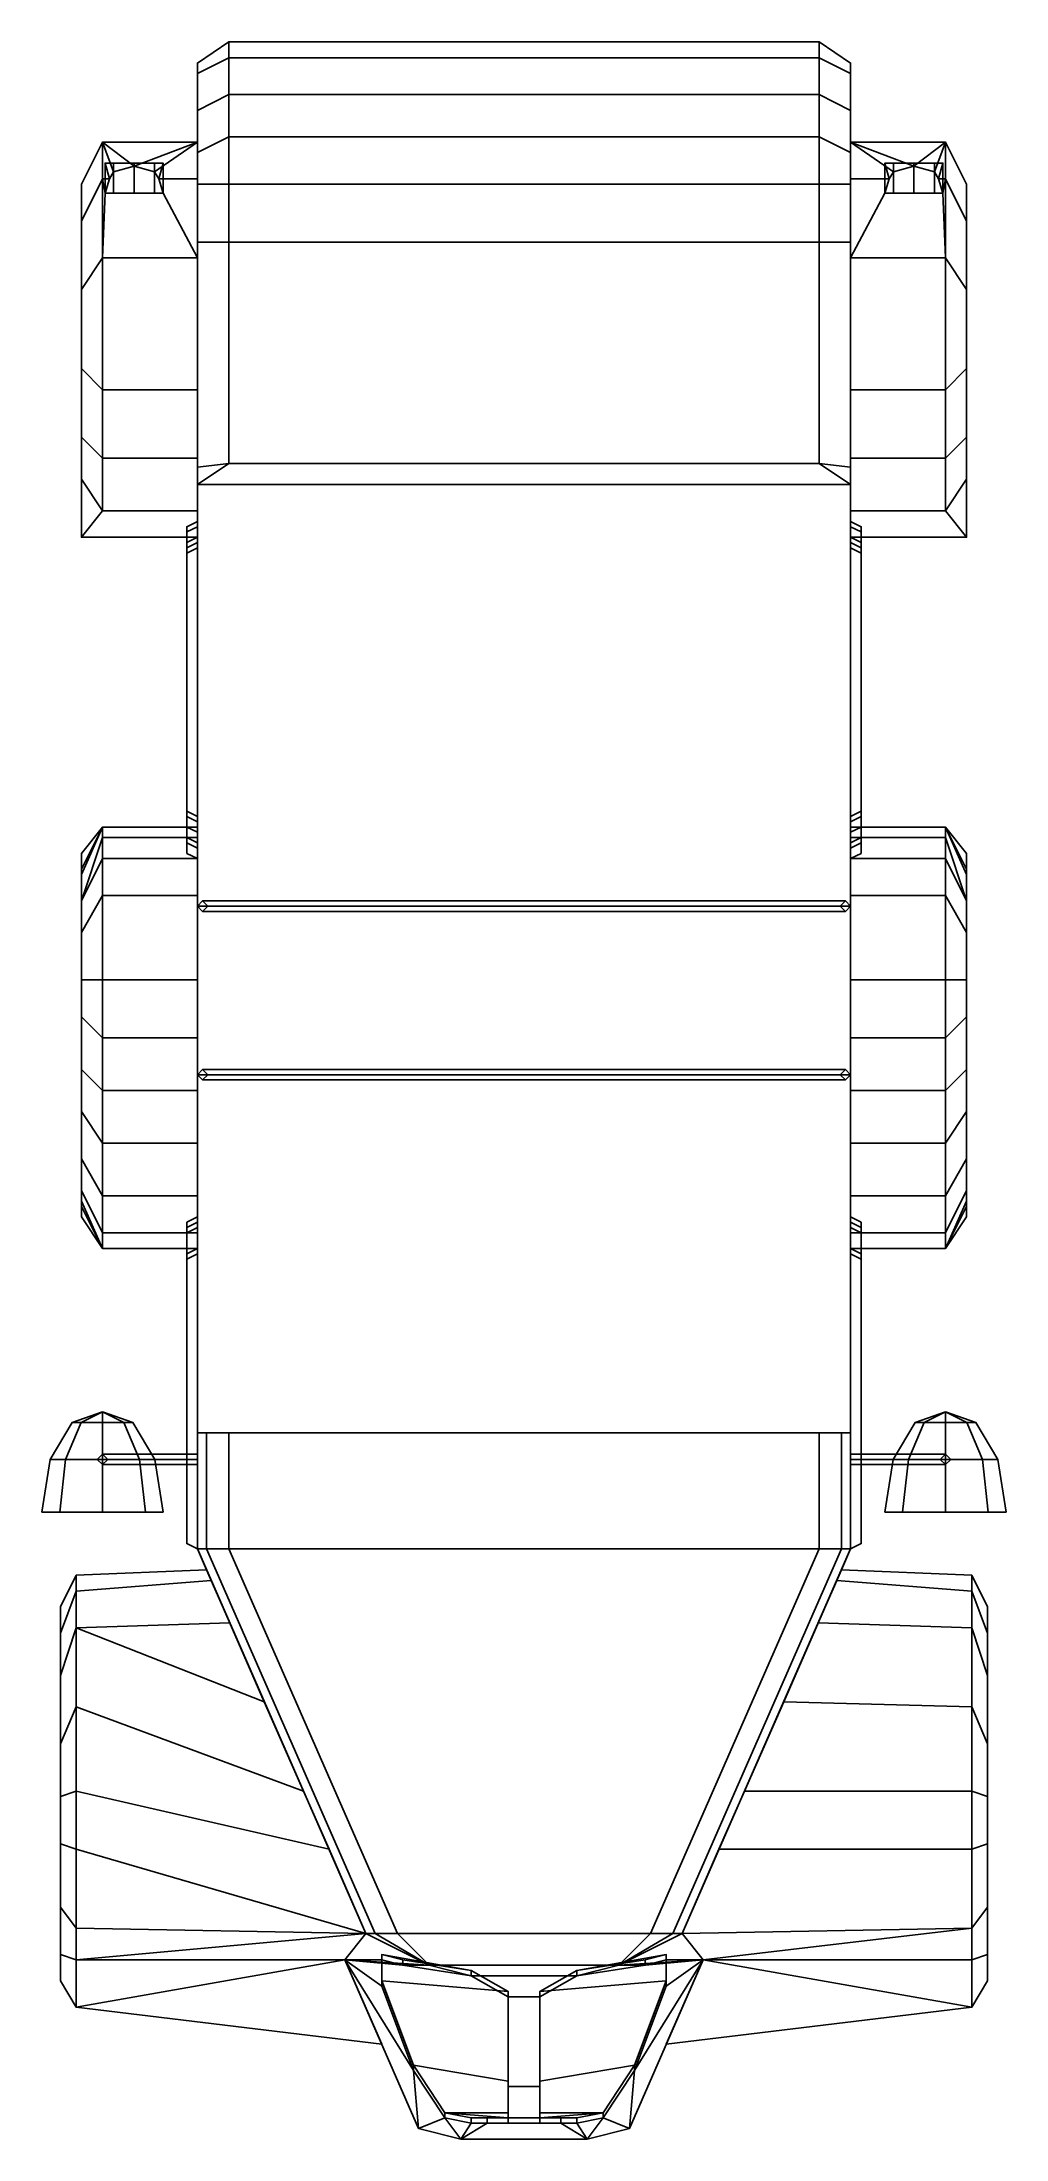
# Model space of a CAD drawing. Extents: x -0.92 to 0.92, y -2.02 to 1.96.
import ezdxf

# ---------------------------------------------------------------- set-up
doc = ezdxf.new("R2010")
doc.units = 0
doc.layers.add('HULL', color=3, linetype='CONTINUOUS')

msp = doc.modelspace()

# ---------------------------------------------------------------- linework, layer by layer
at = {"layer": 'HULL'}
for points in [[(-0.62, 1.92, 0.55), (-0.62, 1.9, 0.68), (-0.56, 1.93, 0.71), (-0.56, 1.96, 0.55)], [(-0.56, 1.96, 0.55), (-0.56, 1.93, 0.71), (0.56, 1.93, 0.71), (0.56, 1.96, 0.55)], [(0.56, 1.96, 0.55), (0.56, 1.93, 0.71), (0.62, 1.9, 0.68), (0.62, 1.92, 0.55)], [(-0.62, 1.9, 0.68), (-0.62, 1.83, 0.84), (-0.56, 1.86, 0.87), (-0.56, 1.93, 0.71)], [(-0.62, 1.77, 0.55), (-0.62, 1.7, 0.65), (-0.62, 1.9, 0.68), (-0.62, 1.92, 0.55)], [(-0.56, 1.93, 0.71), (-0.56, 1.86, 0.87), (0.56, 1.86, 0.87), (0.56, 1.93, 0.71)], [(0.56, 1.93, 0.71), (0.56, 1.86, 0.87), (0.62, 1.83, 0.84), (0.62, 1.9, 0.68)], [(0.62, 1.92, 0.55), (0.62, 1.9, 0.68), (0.62, 1.7, 0.65), (0.62, 1.77, 0.55)], [(-0.62, 1.7, 0.65), (-0.62, 1.7, 0.65), (-0.62, 1.83, 0.84), (-0.62, 1.9, 0.68)], [(0.62, 1.9, 0.68), (0.62, 1.83, 0.84), (0.62, 1.7, 0.65)], [(-0.62, 1.83, 0.84), (-0.62, 1.75, 0.94), (-0.56, 1.78, 0.97), (-0.56, 1.86, 0.87)], [(-0.56, 1.86, 0.87), (-0.56, 1.78, 0.97), (0.56, 1.78, 0.97), (0.56, 1.86, 0.87)], [(0.56, 1.86, 0.87), (0.56, 1.78, 0.97), (0.62, 1.75, 0.94), (0.62, 1.83, 0.84)], [(-0.62, 1.7, 0.65), (-0.62, 1.55, 0.76), (-0.62, 1.75, 0.94), (-0.62, 1.83, 0.84)], [(0.62, 1.83, 0.84), (0.62, 1.75, 0.94), (0.62, 1.55, 0.76), (0.62, 1.7, 0.65)], [(-0.84, 1.69, 0.55), (-0.84, 1.62, 0.62), (-0.8, 1.7, 0.65), (-0.8, 1.77, 0.55)], [(-0.8, 1.77, 0.55), (-0.74, 1.7245, 0.615), (-0.74, 1.7245, 0.615), (-0.62, 1.77, 0.55)], [(-0.7867, 1.7, 0.65), (-0.7789, 1.7132, 0.6311), (-0.8, 1.77, 0.55), (-0.8, 1.7, 0.65)], [(-0.7789, 1.7132, 0.6311), (-0.74, 1.7245, 0.615), (-0.8, 1.77, 0.55)], [(-0.7011, 1.7132, 0.6311), (-0.6933, 1.7, 0.65), (-0.62, 1.7, 0.65), (-0.62, 1.77, 0.55)], [(-0.62, 1.75, 0.94), (-0.62, 1.69, 1), (-0.56, 1.69, 1.03), (-0.56, 1.78, 0.97)], [(-0.56, 1.78, 0.97), (-0.56, 1.69, 1.03), (0.56, 1.69, 1.03), (0.56, 1.78, 0.97)], [(0.56, 1.78, 0.97), (0.56, 1.69, 1.03), (0.62, 1.69, 1), (0.62, 1.75, 0.94)], [(0.62, 1.77, 0.55), (0.74, 1.7245, 0.615), (0.74, 1.7245, 0.615), (0.8, 1.77, 0.55)], [(0.7011, 1.7132, 0.6311), (0.74, 1.7245, 0.615), (0.62, 1.77, 0.55)], [(0.6933, 1.7, 0.65), (0.7011, 1.7132, 0.6311), (0.62, 1.77, 0.55), (0.62, 1.7, 0.65)], [(0.74, 1.7245, 0.615), (0.7789, 1.7132, 0.6311), (0.8, 1.77, 0.55)], [(0.7789, 1.7132, 0.6311), (0.7867, 1.7, 0.65), (0.8, 1.7, 0.65), (0.8, 1.77, 0.55)], [(0.8, 1.77, 0.55), (0.8, 1.7, 0.65), (0.84, 1.62, 0.62), (0.84, 1.69, 0.55)], [(-0.7789, 1.73, 0.7089), (-0.795, 1.73, 0.67), (-0.795, 1.6727, 0.67), (-0.7789, 1.6727, 0.7089)], [(-0.795, 1.73, 0.67), (-0.7789, 1.73, 0.6311), (-0.7789, 1.7132, 0.6311), (-0.7867, 1.7, 0.65)], [(-0.795, 1.6727, 0.67), (-0.795, 1.73, 0.67), (-0.7867, 1.7, 0.65), (-0.795, 1.6727, 0.67)], [(-0.74, 1.73, 0.725), (-0.7789, 1.73, 0.6311), (-0.795, 1.73, 0.67), (-0.7789, 1.73, 0.7089)], [(-0.74, 1.73, 0.725), (-0.7789, 1.73, 0.7089), (-0.7789, 1.6727, 0.7089), (-0.74, 1.6727, 0.725)], [(-0.7789, 1.73, 0.6311), (-0.74, 1.73, 0.615), (-0.74, 1.7245, 0.615), (-0.7789, 1.7132, 0.6311)], [(-0.7011, 1.73, 0.7089), (-0.74, 1.73, 0.615), (-0.7789, 1.73, 0.6311), (-0.74, 1.73, 0.725)], [(-0.7011, 1.73, 0.7089), (-0.74, 1.73, 0.725), (-0.74, 1.6727, 0.725), (-0.7011, 1.6727, 0.7089)], [(-0.74, 1.73, 0.615), (-0.7011, 1.73, 0.6311), (-0.7011, 1.7132, 0.6311), (-0.74, 1.7245, 0.615)], [(-0.685, 1.73, 0.67), (-0.7011, 1.73, 0.6311), (-0.74, 1.73, 0.615), (-0.7011, 1.73, 0.7089)], [(-0.685, 1.73, 0.67), (-0.7011, 1.73, 0.7089), (-0.7011, 1.6727, 0.7089), (-0.685, 1.6727, 0.67)], [(-0.7011, 1.73, 0.6311), (-0.685, 1.73, 0.67), (-0.6933, 1.7, 0.65), (-0.7011, 1.7132, 0.6311)], [(-0.685, 1.73, 0.67), (-0.685, 1.6727, 0.67), (-0.685, 1.6727, 0.67), (-0.6933, 1.7, 0.65)], [(-0.62, 1.55, 0.76), (-0.62, 1.55, 0.76), (-0.62, 1.69, 1), (-0.62, 1.75, 0.94)], [(0.62, 1.75, 0.94), (0.62, 1.69, 1), (0.62, 1.55, 0.76)], [(0.7011, 1.73, 0.7089), (0.685, 1.73, 0.67), (0.685, 1.6727, 0.67), (0.7011, 1.6727, 0.7089)], [(0.74, 1.73, 0.725), (0.7011, 1.73, 0.6311), (0.685, 1.73, 0.67), (0.7011, 1.73, 0.7089)], [(0.685, 1.6727, 0.67), (0.685, 1.73, 0.67), (0.6933, 1.7, 0.65), (0.685, 1.6727, 0.67)], [(0.685, 1.73, 0.67), (0.7011, 1.73, 0.6311), (0.7011, 1.7132, 0.6311), (0.6933, 1.7, 0.65)], [(0.7789, 1.73, 0.7089), (0.74, 1.73, 0.615), (0.7011, 1.73, 0.6311), (0.74, 1.73, 0.725)], [(0.7011, 1.73, 0.6311), (0.74, 1.73, 0.615), (0.74, 1.7245, 0.615), (0.7011, 1.7132, 0.6311)], [(0.74, 1.73, 0.725), (0.7011, 1.73, 0.7089), (0.7011, 1.6727, 0.7089), (0.74, 1.6727, 0.725)], [(0.795, 1.73, 0.67), (0.7789, 1.73, 0.6311), (0.74, 1.73, 0.615), (0.7789, 1.73, 0.7089)], [(0.74, 1.73, 0.615), (0.7789, 1.73, 0.6311), (0.7789, 1.7132, 0.6311), (0.74, 1.7245, 0.615)], [(0.7789, 1.73, 0.7089), (0.74, 1.73, 0.725), (0.74, 1.6727, 0.725), (0.7789, 1.6727, 0.7089)], [(0.795, 1.73, 0.67), (0.7789, 1.73, 0.7089), (0.7789, 1.6727, 0.7089), (0.795, 1.6727, 0.67)], [(0.7789, 1.73, 0.6311), (0.795, 1.73, 0.67), (0.7867, 1.7, 0.65), (0.7789, 1.7132, 0.6311)], [(0.795, 1.73, 0.67), (0.795, 1.6727, 0.67), (0.795, 1.6727, 0.67), (0.7867, 1.7, 0.65)], [(-0.84, 1.62, 0.62), (-0.84, 1.49, 0.68), (-0.8, 1.55, 0.76), (-0.8, 1.7, 0.65)], [(-0.8, 1.7, 0.65), (-0.8, 1.55, 0.76), (-0.795, 1.6727, 0.67)], [(-0.8, 1.7, 0.65), (-0.795, 1.6727, 0.67), (-0.7867, 1.7, 0.65)], [(-0.795, 1.6727, 0.67), (-0.8, 1.55, 0.76), (-0.62, 1.55, 0.76), (-0.685, 1.6727, 0.67)], [(-0.7789, 1.6727, 0.7089), (-0.795, 1.6727, 0.67), (-0.685, 1.6727, 0.67), (-0.7011, 1.6727, 0.7089)], [(-0.74, 1.6727, 0.725), (-0.7789, 1.6727, 0.7089), (-0.7011, 1.6727, 0.7089), (-0.74, 1.6727, 0.725)], [(-0.6933, 1.7, 0.65), (-0.685, 1.6727, 0.67), (-0.62, 1.55, 0.76), (-0.62, 1.7, 0.65)], [(-0.62, 1.55, 0.76), (-0.62, 1.55, 0.76), (-0.62, 1.58, 1.03), (-0.62, 1.69, 1)], [(-0.62, 1.69, 1), (-0.62, 1.58, 1.03), (-0.56, 1.58, 1.06), (-0.56, 1.69, 1.03)], [(-0.56, 1.69, 1.03), (-0.56, 1.58, 1.06), (0.56, 1.58, 1.06), (0.56, 1.69, 1.03)], [(0.56, 1.69, 1.03), (0.56, 1.58, 1.06), (0.62, 1.58, 1.03), (0.62, 1.69, 1)], [(0.62, 1.7, 0.65), (0.62, 1.55, 0.76), (0.685, 1.6727, 0.67), (0.6933, 1.7, 0.65)], [(0.62, 1.69, 1), (0.62, 1.58, 1.03), (0.62, 1.55, 0.76)], [(0.685, 1.6727, 0.67), (0.62, 1.55, 0.76), (0.8, 1.55, 0.76), (0.795, 1.6727, 0.67)], [(0.7011, 1.6727, 0.7089), (0.685, 1.6727, 0.67), (0.795, 1.6727, 0.67), (0.7789, 1.6727, 0.7089)], [(0.74, 1.6727, 0.725), (0.7011, 1.6727, 0.7089), (0.7789, 1.6727, 0.7089), (0.74, 1.6727, 0.725)], [(0.7867, 1.7, 0.65), (0.795, 1.6727, 0.67), (0.795, 1.6727, 0.67), (0.8, 1.7, 0.65)], [(0.795, 1.6727, 0.67), (0.8, 1.55, 0.76), (0.8, 1.55, 0.76), (0.8, 1.7, 0.65)], [(0.8, 1.7, 0.65), (0.8, 1.55, 0.76), (0.84, 1.49, 0.68), (0.84, 1.62, 0.62)], [(-0.62, 1.55, 0.76), (-0.62, 1.3, 0.76), (-0.62, 1.1533, 1.03), (-0.62, 1.58, 1.03)], [(-0.62, 1.58, 1.03), (-0.62, 1.1533, 1.03), (-0.56, 1.16, 1.06), (-0.56, 1.58, 1.06)], [(-0.56, 1.58, 1.06), (-0.56, 1.16, 1.06), (0.56, 1.16, 1.06), (0.56, 1.58, 1.06)], [(0.56, 1.58, 1.06), (0.56, 1.16, 1.06), (0.62, 1.1533, 1.03), (0.62, 1.58, 1.03)], [(0.62, 1.58, 1.03), (0.62, 1.1533, 1.03), (0.62, 1.3, 0.76), (0.62, 1.55, 0.76)], [(-0.84, 1.49, 0.68), (-0.84, 1.34, 0.68), (-0.8, 1.3, 0.76), (-0.8, 1.55, 0.76)], [(-0.8, 1.55, 0.76), (-0.8, 1.3, 0.76), (-0.62, 1.3, 0.76), (-0.62, 1.55, 0.76)], [(0.62, 1.55, 0.76), (0.62, 1.3, 0.76), (0.8, 1.3, 0.76), (0.8, 1.55, 0.76)], [(0.8, 1.55, 0.76), (0.8, 1.3, 0.76), (0.84, 1.34, 0.68), (0.84, 1.49, 0.68)], [(-0.84, 1.34, 0.68), (-0.84, 1.21, 0.61), (-0.8, 1.17, 0.68), (-0.8, 1.3, 0.76)], [(0.8, 1.3, 0.76), (0.8, 1.17, 0.68), (0.84, 1.21, 0.61), (0.84, 1.34, 0.68)], [(-0.8, 1.3, 0.76), (-0.8, 1.17, 0.68), (-0.62, 1.17, 0.68), (-0.62, 1.3, 0.76)], [(-0.62, 1.3, 0.76), (-0.62, 1.17, 0.68), (-0.62, 1.1533, 1.03)], [(0.62, 1.1533, 1.03), (0.62, 1.1533, 1.03), (0.62, 1.17, 0.68), (0.62, 1.3, 0.76)], [(0.62, 1.3, 0.76), (0.62, 1.17, 0.68), (0.8, 1.17, 0.68), (0.8, 1.3, 0.76)], [(-0.84, 1.21, 0.61), (-0.84, 1.13, 0.51), (-0.8, 1.07, 0.55), (-0.8, 1.17, 0.68)], [(0.8, 1.17, 0.68), (0.8, 1.07, 0.55), (0.84, 1.13, 0.51), (0.84, 1.21, 0.61)], [(-0.8, 1.17, 0.68), (-0.8, 1.07, 0.55), (-0.62, 1.07, 0.55), (-0.62, 1.17, 0.68)], [(-0.62, 1.17, 0.68), (-0.62, 1.07, 0.55), (-0.62, 1.1533, 1.03)], [(-0.62, 1.1533, 1.03), (-0.62, 1.12, 1.08), (-0.62, 1.12, 1.08), (-0.56, 1.16, 1.06)], [(-0.56, 1.16, 1.06), (-0.62, 1.12, 1.08), (0.62, 1.12, 1.08), (0.56, 1.16, 1.06)], [(0.56, 1.16, 1.06), (0.62, 1.12, 1.08), (0.62, 1.12, 1.08), (0.62, 1.1533, 1.03)], [(0.62, 1.1533, 1.03), (0.62, 1.1533, 1.03), (0.62, 1.07, 0.55), (0.62, 1.17, 0.68)], [(0.62, 1.17, 0.68), (0.62, 1.07, 0.55), (0.8, 1.07, 0.55), (0.8, 1.17, 0.68)], [(-0.84, 1.13, 0.51), (-0.84, 1.02, 0.43), (-0.84, 1.02, 0.43), (-0.8, 1.07, 0.55)], [(-0.84, 1.08, 0.36), (-0.84, 1.02, 0.43), (-0.84, 1.02, 0.43), (-0.84, 1.13, 0.51)], [(-0.62, 1.07, 0.55), (-0.62, 1.02, 0.43), (-0.62, 1.1533, 1.03)], [(-0.62, 1.12, 1.08), (-0.62, 1.12, 1.08), (-0.62, 1.1533, 1.03), (-0.62, 1.05, 0.67)], [(-0.62, 1.05, 0.65), (-0.62, 1.05, 0.67), (-0.62, 1.1533, 1.03), (-0.62, 1.05, 0.65)], [(-0.62, 1.02, 0.43), (-0.62, 1.05, 0.61), (-0.62, 1.1533, 1.03), (-0.62, 1.02, 0.43)], [(-0.62, 1.05, 0.61), (-0.62, 1.05, 0.63), (-0.62, 1.1533, 1.03), (-0.62, 1.05, 0.61)], [(-0.62, 1.05, 0.63), (-0.62, 1.05, 0.65), (-0.62, 1.1533, 1.03), (-0.62, 1.05, 0.63)], [(-0.62, 0.88, 0.74), (-0.62, 0.88, 1.08), (-0.62, 1.12, 1.08), (-0.62, 1.05, 0.67)], [(0.62, 1.1533, 1.03), (0.62, 1.1533, 1.03), (0.62, 1.02, 0.43), (0.62, 1.07, 0.55)], [(0.62, 1.05, 0.67), (0.62, 1.1533, 1.03), (0.62, 1.12, 1.08)], [(0.62, 1.05, 0.65), (0.62, 1.1533, 1.03), (0.62, 1.05, 0.67), (0.62, 1.05, 0.65)], [(0.62, 1.02, 0.43), (0.62, 1.1533, 1.03), (0.62, 1.05, 0.61), (0.62, 1.02, 0.43)], [(0.62, 1.05, 0.61), (0.62, 1.1533, 1.03), (0.62, 1.05, 0.63), (0.62, 1.05, 0.61)], [(0.62, 1.05, 0.63), (0.62, 1.1533, 1.03), (0.62, 1.05, 0.65), (0.62, 1.05, 0.63)], [(0.62, 1.05, 0.67), (0.62, 1.12, 1.08), (0.62, 0.88, 1.08), (0.62, 0.88, 0.74)], [(0.8, 1.07, 0.55), (0.84, 1.02, 0.43), (0.84, 1.02, 0.43), (0.84, 1.13, 0.51)], [(0.84, 1.13, 0.51), (0.84, 1.02, 0.43), (0.84, 1.02, 0.43), (0.84, 1.08, 0.36)], [(-0.84, 1.08, 0.36), (-0.84, 1.02, 0.36), (-0.84, 1.02, 0.36), (-0.84, 1.02, 0.43)], [(0.84, 1.02, 0.43), (0.84, 1.02, 0.36), (0.84, 1.02, 0.36), (0.84, 1.08, 0.36)], [(-0.8, 1.07, 0.55), (-0.84, 1.02, 0.43), (-0.62, 1.02, 0.43), (-0.62, 1.07, 0.55)], [(-0.64, 1.04, 0.62), (-0.64, 0.49, 0.62), (-0.62, 0.48, 0.63), (-0.62, 1.05, 0.63)], [(-0.62, 1.05, 0.61), (-0.64, 1.04, 0.62), (-0.62, 1.05, 0.63), (-0.62, 1.05, 0.61)], [(-0.62, 1.05, 0.61), (-0.62, 0.48, 0.61), (-0.64, 0.49, 0.62), (-0.64, 1.04, 0.62)], [(-0.62, 1.05, 0.65), (-0.64, 1.04, 0.66), (-0.62, 1.05, 0.67), (-0.62, 1.05, 0.65)], [(-0.62, 1.05, 0.65), (-0.62, 0.49, 0.65), (-0.64, 0.5, 0.66), (-0.64, 1.04, 0.66)], [(-0.64, 1.04, 0.66), (-0.64, 0.5, 0.66), (-0.62, 0.49, 0.67), (-0.62, 1.05, 0.67)], [(-0.62, 1.04, 0.57), (-0.62, 0.46, 0.57), (-0.64, 0.47, 0.58), (-0.64, 1.03, 0.58)], [(-0.62, 1.04, 0.57), (-0.64, 1.03, 0.58), (-0.62, 1.04, 0.59), (-0.62, 1.04, 0.57)], [(-0.64, 1.03, 0.58), (-0.64, 0.47, 0.58), (-0.62, 0.46, 0.59), (-0.62, 1.04, 0.59)], [(-0.62, 0.46, 0.59), (-0.62, 0.48, 0.61), (-0.62, 1.05, 0.61), (-0.62, 1.04, 0.59)], [(-0.62, 0.48, 0.63), (-0.62, 0.49, 0.65), (-0.62, 1.05, 0.65), (-0.62, 1.05, 0.63)], [(-0.62, 0.49, 0.67), (-0.62, 0.47, 0.7), (-0.62, 0.84, 0.7), (-0.62, 1.05, 0.67)], [(-0.62, 1.02, 0.43), (-0.62, 1.04, 0.57), (-0.62, 1.05, 0.61), (-0.62, 1.02, 0.43)], [(-0.62, 1.04, 0.57), (-0.62, 1.04, 0.59), (-0.62, 1.05, 0.61), (-0.62, 1.04, 0.57)], [(-0.62, 0.84, 0.7), (-0.62, 0.88, 0.74), (-0.62, 1.05, 0.67)], [(-0.62, 0.44, 0.55), (-0.62, 0.46, 0.57), (-0.62, 1.04, 0.57), (-0.62, 1.02, 0.55)], [(-0.62, 1.02, 0.53), (-0.62, 1.02, 0.55), (-0.62, 1.04, 0.57), (-0.62, 1.02, 0.53)], [(-0.62, 1.02, 0.43), (-0.62, 1.02, 0.53), (-0.62, 1.04, 0.57), (-0.62, 1.02, 0.43)], [(0.62, 1.07, 0.55), (0.62, 1.02, 0.43), (0.84, 1.02, 0.43), (0.8, 1.07, 0.55)], [(0.64, 1.04, 0.62), (0.64, 0.49, 0.62), (0.62, 0.48, 0.61), (0.62, 1.05, 0.61)], [(0.62, 1.05, 0.63), (0.64, 1.04, 0.62), (0.62, 1.05, 0.61), (0.62, 1.05, 0.63)], [(0.62, 1.05, 0.63), (0.62, 0.48, 0.63), (0.64, 0.49, 0.62), (0.64, 1.04, 0.62)], [(0.62, 1.05, 0.67), (0.64, 1.04, 0.66), (0.62, 1.05, 0.65), (0.62, 1.05, 0.67)], [(0.64, 1.04, 0.66), (0.64, 0.5, 0.66), (0.62, 0.49, 0.65), (0.62, 1.05, 0.65)], [(0.62, 1.05, 0.67), (0.62, 0.49, 0.67), (0.64, 0.5, 0.66), (0.64, 1.04, 0.66)], [(0.62, 1.04, 0.59), (0.62, 1.05, 0.61), (0.62, 0.48, 0.61), (0.62, 0.46, 0.59)], [(0.62, 1.05, 0.63), (0.62, 1.05, 0.65), (0.62, 0.49, 0.65), (0.62, 0.48, 0.63)], [(0.62, 1.05, 0.67), (0.62, 0.84, 0.7), (0.62, 0.47, 0.7), (0.62, 0.49, 0.67)], [(0.62, 1.02, 0.43), (0.62, 1.05, 0.61), (0.62, 1.04, 0.57), (0.62, 1.02, 0.43)], [(0.62, 1.04, 0.57), (0.62, 1.05, 0.61), (0.62, 1.04, 0.59), (0.62, 1.04, 0.57)], [(0.62, 1.05, 0.67), (0.62, 1.05, 0.67), (0.62, 0.88, 0.74), (0.62, 0.84, 0.7)], [(0.64, 1.03, 0.58), (0.64, 0.47, 0.58), (0.62, 0.46, 0.57), (0.62, 1.04, 0.57)], [(0.62, 1.04, 0.59), (0.64, 1.03, 0.58), (0.62, 1.04, 0.57), (0.62, 1.04, 0.59)], [(0.62, 1.04, 0.59), (0.62, 0.46, 0.59), (0.64, 0.47, 0.58), (0.64, 1.03, 0.58)], [(0.62, 1.02, 0.55), (0.62, 1.04, 0.57), (0.62, 0.46, 0.57), (0.62, 0.44, 0.55)], [(0.62, 1.02, 0.53), (0.62, 1.04, 0.57), (0.62, 1.02, 0.55), (0.62, 1.02, 0.53)], [(0.62, 1.02, 0.43), (0.62, 1.04, 0.57), (0.62, 1.02, 0.53), (0.62, 1.02, 0.43)], [(-0.84, 1.02, 0.43), (-0.84, 1.02, 0.36), (-0.62, 1.02, 0.36), (-0.62, 1.02, 0.43)], [(-0.62, 1.02, 0.53), (-0.62, 0.44, 0.53), (-0.64, 0.45, 0.54), (-0.64, 1.01, 0.54)], [(-0.62, 1.02, 0.53), (-0.64, 1.01, 0.54), (-0.62, 1.02, 0.55), (-0.62, 1.02, 0.53)], [(-0.64, 1.01, 0.54), (-0.64, 0.45, 0.54), (-0.62, 0.44, 0.55), (-0.62, 1.02, 0.55)], [(-0.62, 1.01, 0.5), (-0.62, 0.43, 0.5), (-0.64, 0.44, 0.51), (-0.64, 1, 0.51)], [(-0.62, 1.01, 0.5), (-0.64, 1, 0.51), (-0.62, 1.01, 0.52), (-0.62, 1.01, 0.5)], [(-0.64, 1, 0.51), (-0.64, 0.44, 0.51), (-0.62, 0.43, 0.52), (-0.62, 1.01, 0.52)], [(-0.64, 0.99, 0.47), (-0.64, 0.42, 0.47), (-0.62, 0.41, 0.48), (-0.62, 1, 0.48)], [(-0.62, 1, 0.46), (-0.64, 0.99, 0.47), (-0.62, 1, 0.48), (-0.62, 1, 0.46)], [(-0.62, 1, 0.46), (-0.62, 0.41, 0.46), (-0.64, 0.42, 0.47), (-0.64, 0.99, 0.47)], [(-0.62, -0.9, 0.43), (-0.62, -0.27, 0.46), (-0.62, 0.41, 0.46), (-0.62, 1.02, 0.43)], [(-0.62, 1.02, 0.43), (-0.62, 0.41, 0.46), (-0.62, 1, 0.46), (-0.62, 1.02, 0.43)], [(-0.62, 0.43, 0.52), (-0.62, 0.44, 0.53), (-0.62, 1.02, 0.53), (-0.62, 1.01, 0.52)], [(-0.62, 1, 0.46), (-0.62, 1, 0.48), (-0.62, 1.01, 0.5), (-0.62, 1.02, 0.43)], [(-0.62, 1.01, 0.5), (-0.62, 1.01, 0.52), (-0.62, 1.02, 0.53), (-0.62, 1.02, 0.43)], [(-0.62, 0.41, 0.48), (-0.62, 0.43, 0.5), (-0.62, 1.01, 0.5), (-0.62, 1, 0.48)], [(0.62, 1.02, 0.43), (0.62, 1.02, 0.36), (0.84, 1.02, 0.36), (0.84, 1.02, 0.43)], [(0.64, 1.01, 0.54), (0.64, 0.45, 0.54), (0.62, 0.44, 0.53), (0.62, 1.02, 0.53)], [(0.62, 1.02, 0.55), (0.64, 1.01, 0.54), (0.62, 1.02, 0.53), (0.62, 1.02, 0.55)], [(0.62, 1.02, 0.55), (0.62, 0.44, 0.55), (0.64, 0.45, 0.54), (0.64, 1.01, 0.54)], [(0.62, 1.02, 0.43), (0.62, 0.41, 0.46), (0.62, -0.27, 0.46), (0.62, -0.9, 0.43)], [(0.62, 1.02, 0.43), (0.62, 1, 0.46), (0.62, 0.41, 0.46), (0.62, 1.02, 0.43)], [(0.62, 1.01, 0.52), (0.62, 1.02, 0.53), (0.62, 0.44, 0.53), (0.62, 0.43, 0.52)], [(0.62, 1.02, 0.43), (0.62, 1.01, 0.5), (0.62, 1, 0.48), (0.62, 1, 0.46)], [(0.62, 1.02, 0.43), (0.62, 1.02, 0.53), (0.62, 1.01, 0.52), (0.62, 1.01, 0.5)], [(0.64, 1, 0.51), (0.64, 0.44, 0.51), (0.62, 0.43, 0.5), (0.62, 1.01, 0.5)], [(0.62, 1.01, 0.52), (0.64, 1, 0.51), (0.62, 1.01, 0.5), (0.62, 1.01, 0.52)], [(0.62, 1.01, 0.52), (0.62, 0.43, 0.52), (0.64, 0.44, 0.51), (0.64, 1, 0.51)], [(0.62, 1, 0.48), (0.62, 1.01, 0.5), (0.62, 0.43, 0.5), (0.62, 0.41, 0.48)], [(0.62, 1, 0.48), (0.62, 0.41, 0.48), (0.64, 0.42, 0.47), (0.64, 0.99, 0.47)], [(0.62, 1, 0.48), (0.64, 0.99, 0.47), (0.62, 1, 0.46), (0.62, 1, 0.48)], [(0.64, 0.99, 0.47), (0.64, 0.42, 0.47), (0.62, 0.41, 0.46), (0.62, 1, 0.46)], [(-0.64, 0.5, 0.66), (-0.62, 0.49, 0.65), (-0.62, 0.49, 0.65), (-0.62, 0.49, 0.67)], [(-0.64, 0.49, 0.62), (-0.62, 0.48, 0.61), (-0.62, 0.48, 0.61), (-0.62, 0.48, 0.63)], [(-0.62, 0.48, 0.63), (-0.62, 0.47, 0.7), (-0.62, 0.49, 0.67), (-0.62, 0.49, 0.65)], [(-0.62, 0.47, 0.62), (-0.62, 0.47, 0.7), (-0.62, 0.48, 0.63), (-0.62, 0.48, 0.61)], [(-0.62, -0.33, 0.61), (-0.62, -0.33, 0.63), (-0.62, 0.47, 0.62), (-0.62, 0.48, 0.61)], [(-0.62, -0.29, 0.59), (-0.62, -0.33, 0.61), (-0.62, 0.48, 0.61), (-0.62, 0.46, 0.59)], [(0.62, 0.49, 0.67), (0.62, 0.49, 0.65), (0.62, 0.49, 0.65), (0.64, 0.5, 0.66)], [(0.62, 0.48, 0.63), (0.62, 0.48, 0.61), (0.62, 0.48, 0.61), (0.64, 0.49, 0.62)], [(0.62, 0.49, 0.65), (0.62, 0.49, 0.67), (0.62, 0.47, 0.7), (0.62, 0.48, 0.63)], [(0.62, 0.48, 0.61), (0.62, 0.48, 0.63), (0.62, 0.47, 0.7), (0.62, 0.47, 0.62)], [(0.62, 0.48, 0.61), (0.62, 0.47, 0.62), (0.62, -0.33, 0.63), (0.62, -0.33, 0.61)], [(0.62, 0.46, 0.59), (0.62, 0.48, 0.61), (0.62, -0.33, 0.61), (0.62, -0.29, 0.59)], [(-0.84, 0.39, 0.64), (-0.84, 0.38, 0.72), (-0.8, 0.47, 0.7), (-0.8, 0.47, 0.62)], [(-0.84, 0.42, 0.62), (-0.84, 0.39, 0.64), (-0.8, 0.47, 0.62)], [(-0.84, 0.38, 0.72), (-0.84, 0.33, 0.81), (-0.8, 0.45, 0.76), (-0.8, 0.47, 0.7)], [(-0.84, 0.33, 0.81), (-0.84, 0.33, 0.81), (-0.8, 0.41, 0.85), (-0.8, 0.45, 0.76)], [(-0.8, 0.47, 0.62), (-0.8, 0.47, 0.7), (-0.62, 0.47, 0.7), (-0.62, 0.47, 0.62)], [(-0.8, 0.47, 0.7), (-0.8, 0.45, 0.76), (-0.62, 0.45, 0.76), (-0.62, 0.47, 0.7)], [(-0.8, 0.45, 0.76), (-0.8, 0.41, 0.85), (-0.62, 0.41, 0.85), (-0.62, 0.45, 0.76)], [(-0.64, 0.47, 0.58), (-0.62, 0.46, 0.57), (-0.62, 0.46, 0.57), (-0.62, 0.46, 0.59)], [(-0.64, 0.45, 0.54), (-0.62, 0.44, 0.53), (-0.62, 0.44, 0.53), (-0.62, 0.44, 0.55)], [(-0.64, 0.44, 0.51), (-0.62, 0.43, 0.5), (-0.62, 0.43, 0.5), (-0.62, 0.43, 0.52)], [(-0.62, -0.33, 0.7), (-0.62, -0.3, 0.81), (-0.62, 0.45, 0.76), (-0.62, 0.47, 0.7)], [(-0.62, -0.33, 0.63), (-0.62, -0.33, 0.7), (-0.62, 0.47, 0.7), (-0.62, 0.47, 0.62)], [(-0.62, -0.29, 0.57), (-0.62, -0.29, 0.59), (-0.62, 0.46, 0.59), (-0.62, 0.46, 0.57)], [(-0.62, -0.29, 0.55), (-0.62, -0.29, 0.57), (-0.62, 0.46, 0.57), (-0.62, 0.44, 0.55)], [(-0.62, -0.3, 0.81), (-0.62, -0.23, 0.91), (-0.62, 0.41, 0.85), (-0.62, 0.45, 0.76)], [(-0.62, -0.29, 0.53), (-0.62, -0.29, 0.55), (-0.62, 0.44, 0.55), (-0.62, 0.44, 0.53)], [(-0.62, -0.28, 0.52), (-0.62, -0.29, 0.53), (-0.62, 0.44, 0.53), (-0.62, 0.43, 0.52)], [(0.62, 0.46, 0.59), (0.62, 0.46, 0.57), (0.62, 0.46, 0.57), (0.64, 0.47, 0.58)], [(0.62, 0.47, 0.7), (0.62, 0.45, 0.76), (0.62, -0.3, 0.81), (0.62, -0.33, 0.7)], [(0.62, 0.47, 0.62), (0.62, 0.47, 0.7), (0.62, -0.33, 0.7), (0.62, -0.33, 0.63)], [(0.62, 0.47, 0.62), (0.62, 0.47, 0.7), (0.8, 0.47, 0.7), (0.8, 0.47, 0.62)], [(0.62, 0.47, 0.7), (0.62, 0.45, 0.76), (0.8, 0.45, 0.76), (0.8, 0.47, 0.7)], [(0.62, 0.46, 0.57), (0.62, 0.46, 0.59), (0.62, -0.29, 0.59), (0.62, -0.29, 0.57)], [(0.62, 0.44, 0.55), (0.62, 0.46, 0.57), (0.62, -0.29, 0.57), (0.62, -0.29, 0.55)], [(0.62, 0.44, 0.55), (0.62, 0.44, 0.53), (0.62, 0.44, 0.53), (0.64, 0.45, 0.54)], [(0.62, 0.45, 0.76), (0.62, 0.41, 0.85), (0.62, -0.23, 0.91), (0.62, -0.3, 0.81)], [(0.62, 0.45, 0.76), (0.62, 0.41, 0.85), (0.8, 0.41, 0.85), (0.8, 0.45, 0.76)], [(0.62, 0.43, 0.52), (0.62, 0.43, 0.5), (0.62, 0.43, 0.5), (0.64, 0.44, 0.51)], [(0.62, 0.44, 0.53), (0.62, 0.44, 0.55), (0.62, -0.29, 0.55), (0.62, -0.29, 0.53)], [(0.62, 0.43, 0.52), (0.62, 0.44, 0.53), (0.62, -0.29, 0.53), (0.62, -0.28, 0.52)], [(0.84, 0.42, 0.62), (0.8, 0.47, 0.62), (0.84, 0.39, 0.64)], [(0.8, 0.47, 0.62), (0.8, 0.47, 0.7), (0.84, 0.38, 0.72), (0.84, 0.39, 0.64)], [(0.8, 0.47, 0.7), (0.8, 0.45, 0.76), (0.84, 0.33, 0.81), (0.84, 0.38, 0.72)], [(0.8, 0.45, 0.76), (0.8, 0.41, 0.85), (0.84, 0.33, 0.81)], [(-0.84, 0.33, 0.81), (-0.84, 0.27, 0.88), (-0.8, 0.34, 0.93), (-0.8, 0.41, 0.85)], [(-0.8, 0.41, 0.85), (-0.8, 0.34, 0.93), (-0.62, 0.34, 0.93), (-0.62, 0.41, 0.85)], [(-0.64, 0.42, 0.47), (-0.62, 0.41, 0.46), (-0.62, 0.41, 0.46), (-0.62, 0.41, 0.48)], [(-0.62, -0.28, 0.5), (-0.62, -0.28, 0.52), (-0.62, 0.43, 0.52), (-0.62, 0.43, 0.5)], [(-0.62, -0.27, 0.48), (-0.62, -0.28, 0.5), (-0.62, 0.43, 0.5), (-0.62, 0.41, 0.48)], [(-0.62, -0.23, 0.91), (-0.62, -0.13, 0.98), (-0.62, 0.34, 0.93), (-0.62, 0.41, 0.85)], [(-0.62, -0.27, 0.46), (-0.62, -0.27, 0.48), (-0.62, 0.41, 0.48), (-0.62, 0.41, 0.46)], [(0.62, 0.43, 0.5), (0.62, 0.43, 0.52), (0.62, -0.28, 0.52), (0.62, -0.28, 0.5)], [(0.62, 0.41, 0.48), (0.62, 0.43, 0.5), (0.62, -0.28, 0.5), (0.62, -0.27, 0.48)], [(0.62, 0.41, 0.48), (0.62, 0.41, 0.46), (0.62, 0.41, 0.46), (0.64, 0.42, 0.47)], [(0.62, 0.41, 0.85), (0.62, 0.34, 0.93), (0.62, -0.13, 0.98), (0.62, -0.23, 0.91)], [(0.62, 0.41, 0.46), (0.62, 0.41, 0.48), (0.62, -0.27, 0.48), (0.62, -0.27, 0.46)], [(0.62, 0.41, 0.85), (0.62, 0.34, 0.93), (0.8, 0.34, 0.93), (0.8, 0.41, 0.85)], [(0.8, 0.41, 0.85), (0.8, 0.34, 0.93), (0.84, 0.27, 0.88), (0.84, 0.33, 0.81)], [(-0.84, 0.27, 0.88), (-0.84, 0.18, 0.93), (-0.8, 0.18, 1.02), (-0.8, 0.34, 0.93)], [(-0.8, 0.34, 0.93), (-0.8, 0.18, 1.02), (-0.62, 0.18, 1.02), (-0.62, 0.34, 0.93)], [(-0.62, 0.07, 1.03), (-0.62, -0.13, 1.08), (-0.62, 0.34, 1.08), (-0.62, 0.18, 1.02)], [(-0.62, 0.18, 1.02), (-0.62, 0.18, 1.02), (-0.62, 0.34, 1.08), (-0.62, 0.34, 0.93)], [(-0.62, -0.13, 0.98), (-0.62, -0.03, 1.02), (-0.62, 0.18, 1.02), (-0.62, 0.34, 0.93)], [(-0.61, 0.33, 1.08), (-0.62, 0.32, 1.08), (-0.62, 0.32, 1.56), (-0.61, 0.33, 1.55)], [(0.62, 0.32, 1.56), (0.61, 0.33, 1.55), (-0.61, 0.33, 1.55), (-0.62, 0.32, 1.56)], [(-0.62, 0.32, 1.08), (-0.61, 0.31, 1.08), (-0.61, 0.31, 1.55), (-0.62, 0.32, 1.56)], [(0.61, 0.31, 1.55), (0.62, 0.32, 1.56), (-0.62, 0.32, 1.56), (-0.61, 0.31, 1.55)], [(-0.6, 0.32, 1.08), (-0.61, 0.33, 1.08), (-0.61, 0.33, 1.55), (-0.6, 0.32, 1.54)], [(0.61, 0.33, 1.55), (0.6, 0.32, 1.54), (-0.6, 0.32, 1.54), (-0.61, 0.33, 1.55)], [(-0.61, 0.31, 1.08), (-0.6, 0.32, 1.08), (-0.6, 0.32, 1.54), (-0.61, 0.31, 1.55)], [(0.6, 0.32, 1.54), (0.61, 0.31, 1.55), (-0.61, 0.31, 1.55), (-0.6, 0.32, 1.54)], [(0.61, 0.33, 1.08), (0.6, 0.32, 1.08), (0.6, 0.32, 1.54), (0.61, 0.33, 1.55)], [(0.6, 0.32, 1.08), (0.61, 0.31, 1.08), (0.61, 0.31, 1.55), (0.6, 0.32, 1.54)], [(0.62, 0.32, 1.08), (0.61, 0.33, 1.08), (0.61, 0.33, 1.55), (0.62, 0.32, 1.56)], [(0.61, 0.31, 1.08), (0.62, 0.32, 1.08), (0.62, 0.32, 1.56), (0.61, 0.31, 1.55)], [(0.62, 0.18, 1.02), (0.62, 0.34, 1.08), (0.62, -0.13, 1.08), (0.62, 0.07, 1.03)], [(0.62, 0.34, 0.93), (0.62, 0.34, 1.08), (0.62, 0.18, 1.02)], [(0.62, 0.34, 0.93), (0.62, 0.18, 1.02), (0.62, -0.03, 1.02), (0.62, -0.13, 0.98)], [(0.62, 0.34, 0.93), (0.62, 0.18, 1.02), (0.8, 0.18, 1.02), (0.8, 0.34, 0.93)], [(0.8, 0.34, 0.93), (0.8, 0.18, 1.02), (0.84, 0.18, 0.93), (0.84, 0.27, 0.88)], [(-0.84, 0.18, 0.93), (-0.84, 0.11, 0.94), (-0.8, 0.07, 1.03), (-0.8, 0.18, 1.02)], [(-0.8, 0.18, 1.02), (-0.8, 0.07, 1.03), (-0.62, 0.07, 1.03), (-0.62, 0.18, 1.02)], [(-0.62, -0.03, 1.02), (-0.62, -0.03, 1.02), (-0.62, 0.07, 1.03), (-0.62, 0.18, 1.02)], [(0.62, 0.18, 1.02), (0.62, 0.07, 1.03), (0.62, -0.03, 1.02)], [(0.62, 0.18, 1.02), (0.62, 0.07, 1.03), (0.8, 0.07, 1.03), (0.8, 0.18, 1.02)], [(0.8, 0.18, 1.02), (0.8, 0.07, 1.03), (0.84, 0.11, 0.94), (0.84, 0.18, 0.93)], [(-0.84, 0.11, 0.94), (-0.84, 0.01, 0.94), (-0.8, -0.03, 1.02), (-0.8, 0.07, 1.03)], [(0.8, 0.07, 1.03), (0.8, -0.03, 1.02), (0.84, 0.01, 0.94), (0.84, 0.11, 0.94)], [(-0.8, 0.07, 1.03), (-0.8, -0.03, 1.02), (-0.62, -0.03, 1.02), (-0.62, 0.07, 1.03)], [(-0.62, -0.13, 1.08), (-0.62, -0.13, 1.08), (-0.62, 0.07, 1.03), (-0.62, -0.03, 1.02)], [(0.62, -0.03, 1.02), (0.62, 0.07, 1.03), (0.62, -0.13, 1.08)], [(0.62, 0.07, 1.03), (0.62, -0.03, 1.02), (0.8, -0.03, 1.02), (0.8, 0.07, 1.03)], [(-0.84, 0.01, 0.94), (-0.84, -0.07, 0.91), (-0.8, -0.13, 0.98), (-0.8, -0.03, 1.02)], [(-0.61, 0.01, 1.08), (-0.62, 0, 1.08), (-0.62, 0, 1.52), (-0.61, 0.01, 1.51)], [(0.62, 0, 1.52), (0.61, 0.01, 1.51), (-0.61, 0.01, 1.51), (-0.62, 0, 1.52)], [(-0.62, 0, 1.08), (-0.61, -0.01, 1.08), (-0.61, -0.01, 1.51), (-0.62, 0, 1.52)], [(0.61, -0.01, 1.51), (0.62, 0, 1.52), (-0.62, 0, 1.52), (-0.61, -0.01, 1.51)], [(-0.6, 0, 1.08), (-0.61, 0.01, 1.08), (-0.61, 0.01, 1.51), (-0.6, 0, 1.5)], [(0.61, 0.01, 1.51), (0.6, 0, 1.5), (-0.6, 0, 1.5), (-0.61, 0.01, 1.51)], [(-0.61, -0.01, 1.08), (-0.6, 0, 1.08), (-0.6, 0, 1.5), (-0.61, -0.01, 1.51)], [(0.6, 0, 1.5), (0.61, -0.01, 1.51), (-0.61, -0.01, 1.51), (-0.6, 0, 1.5)], [(0.61, 0.01, 1.08), (0.6, 0, 1.08), (0.6, 0, 1.5), (0.61, 0.01, 1.51)], [(0.62, 0, 1.08), (0.61, 0.01, 1.08), (0.61, 0.01, 1.51), (0.62, 0, 1.52)], [(0.8, -0.03, 1.02), (0.8, -0.13, 0.98), (0.84, -0.07, 0.91), (0.84, 0.01, 0.94)], [(-0.8, -0.03, 1.02), (-0.8, -0.13, 0.98), (-0.62, -0.13, 0.98), (-0.62, -0.03, 1.02)], [(-0.62, -0.13, 1.08), (-0.62, -0.13, 1.08), (-0.62, -0.03, 1.02), (-0.62, -0.13, 0.98)], [(0.6, 0, 1.08), (0.61, -0.01, 1.08), (0.61, -0.01, 1.51), (0.6, 0, 1.5)], [(0.61, -0.01, 1.08), (0.62, 0, 1.08), (0.62, 0, 1.52), (0.61, -0.01, 1.51)], [(0.62, -0.13, 0.98), (0.62, -0.03, 1.02), (0.62, -0.13, 1.08)], [(0.62, -0.03, 1.02), (0.62, -0.13, 0.98), (0.8, -0.13, 0.98), (0.8, -0.03, 1.02)], [(-0.84, -0.07, 0.91), (-0.84, -0.16, 0.85), (-0.8, -0.23, 0.91), (-0.8, -0.13, 0.98)], [(0.8, -0.13, 0.98), (0.8, -0.23, 0.91), (0.84, -0.16, 0.85), (0.84, -0.07, 0.91)], [(-0.8, -0.13, 0.98), (-0.8, -0.23, 0.91), (-0.62, -0.23, 0.91), (-0.62, -0.13, 0.98)], [(0.62, -0.13, 0.98), (0.62, -0.23, 0.91), (0.8, -0.23, 0.91), (0.8, -0.13, 0.98)], [(-0.84, -0.16, 0.85), (-0.84, -0.22, 0.76), (-0.8, -0.3, 0.81), (-0.8, -0.23, 0.91)], [(0.8, -0.23, 0.91), (0.8, -0.3, 0.81), (0.84, -0.22, 0.76), (0.84, -0.16, 0.85)], [(-0.84, -0.22, 0.76), (-0.84, -0.24, 0.71), (-0.8, -0.33, 0.7), (-0.8, -0.3, 0.81)], [(-0.8, -0.23, 0.91), (-0.8, -0.3, 0.81), (-0.62, -0.3, 0.81), (-0.62, -0.23, 0.91)], [(0.62, -0.23, 0.91), (0.62, -0.3, 0.81), (0.8, -0.3, 0.81), (0.8, -0.23, 0.91)], [(0.8, -0.3, 0.81), (0.8, -0.33, 0.7), (0.84, -0.24, 0.71), (0.84, -0.22, 0.76)], [(-0.84, -0.24, 0.71), (-0.84, -0.25, 0.65), (-0.8, -0.33, 0.63), (-0.8, -0.33, 0.7)], [(-0.84, -0.25, 0.65), (-0.84, -0.27, 0.63), (-0.84, -0.27, 0.63), (-0.8, -0.33, 0.63)], [(-0.62, -0.27, 0.46), (-0.64, -0.28, 0.47), (-0.62, -0.27, 0.48), (-0.62, -0.27, 0.46)], [(-0.62, -0.27, 0.46), (-0.62, -0.9, 0.46), (-0.64, -0.89, 0.47), (-0.64, -0.28, 0.47)], [(-0.64, -0.28, 0.47), (-0.64, -0.89, 0.47), (-0.62, -0.9, 0.48), (-0.62, -0.27, 0.48)], [(-0.62, -0.9, 0.48), (-0.62, -0.9, 0.5), (-0.62, -0.28, 0.5), (-0.62, -0.27, 0.48)], [(-0.62, -0.9, 0.43), (-0.62, -0.9, 0.46), (-0.62, -0.27, 0.46), (-0.62, -0.9, 0.43)], [(0.62, -0.27, 0.48), (0.64, -0.28, 0.47), (0.62, -0.27, 0.46), (0.62, -0.27, 0.48)], [(0.64, -0.28, 0.47), (0.64, -0.89, 0.47), (0.62, -0.9, 0.46), (0.62, -0.27, 0.46)], [(0.62, -0.27, 0.48), (0.62, -0.9, 0.48), (0.64, -0.89, 0.47), (0.64, -0.28, 0.47)], [(0.62, -0.27, 0.48), (0.62, -0.28, 0.5), (0.62, -0.9, 0.5), (0.62, -0.9, 0.48)], [(0.62, -0.9, 0.43), (0.62, -0.27, 0.46), (0.62, -0.9, 0.46), (0.62, -0.9, 0.43)], [(0.8, -0.33, 0.7), (0.8, -0.33, 0.63), (0.84, -0.25, 0.65), (0.84, -0.24, 0.71)], [(0.8, -0.33, 0.63), (0.8, -0.33, 0.63), (0.84, -0.27, 0.63), (0.84, -0.25, 0.65)], [(-0.8, -0.3, 0.81), (-0.8, -0.33, 0.7), (-0.62, -0.33, 0.7), (-0.62, -0.3, 0.81)], [(-0.64, -0.29, 0.51), (-0.64, -0.89, 0.51), (-0.62, -0.9, 0.52), (-0.62, -0.28, 0.52)], [(-0.62, -0.28, 0.5), (-0.62, -0.9, 0.5), (-0.64, -0.89, 0.51), (-0.64, -0.29, 0.51)], [(-0.62, -0.28, 0.5), (-0.64, -0.29, 0.51), (-0.62, -0.28, 0.52), (-0.62, -0.28, 0.5)], [(-0.64, -0.3, 0.58), (-0.64, -0.89, 0.58), (-0.62, -0.9, 0.59), (-0.62, -0.29, 0.59)], [(-0.62, -0.29, 0.57), (-0.62, -0.9, 0.57), (-0.64, -0.89, 0.58), (-0.64, -0.3, 0.58)], [(-0.62, -0.29, 0.57), (-0.64, -0.3, 0.58), (-0.62, -0.29, 0.59), (-0.62, -0.29, 0.57)], [(-0.62, -0.29, 0.53), (-0.64, -0.3, 0.54), (-0.62, -0.29, 0.55), (-0.62, -0.29, 0.53)], [(-0.62, -0.29, 0.53), (-0.62, -0.9, 0.53), (-0.64, -0.89, 0.54), (-0.64, -0.3, 0.54)], [(-0.64, -0.3, 0.54), (-0.64, -0.89, 0.54), (-0.62, -0.9, 0.55), (-0.62, -0.29, 0.55)], [(-0.62, -0.9, 0.52), (-0.62, -0.9, 0.53), (-0.62, -0.29, 0.53), (-0.62, -0.28, 0.52)], [(-0.62, -0.9, 0.59), (-0.62, -0.9, 0.61), (-0.62, -0.33, 0.61), (-0.62, -0.29, 0.59)], [(-0.62, -0.9, 0.55), (-0.62, -0.9, 0.57), (-0.62, -0.29, 0.57), (-0.62, -0.29, 0.55)], [(0.62, -0.28, 0.52), (0.62, -0.9, 0.52), (0.64, -0.89, 0.51), (0.64, -0.29, 0.51)], [(0.64, -0.29, 0.51), (0.64, -0.89, 0.51), (0.62, -0.9, 0.5), (0.62, -0.28, 0.5)], [(0.62, -0.28, 0.52), (0.64, -0.29, 0.51), (0.62, -0.28, 0.5), (0.62, -0.28, 0.52)], [(0.62, -0.28, 0.52), (0.62, -0.29, 0.53), (0.62, -0.9, 0.53), (0.62, -0.9, 0.52)], [(0.62, -0.29, 0.59), (0.62, -0.9, 0.59), (0.64, -0.89, 0.58), (0.64, -0.3, 0.58)], [(0.64, -0.3, 0.58), (0.64, -0.89, 0.58), (0.62, -0.9, 0.57), (0.62, -0.29, 0.57)], [(0.62, -0.29, 0.59), (0.64, -0.3, 0.58), (0.62, -0.29, 0.57), (0.62, -0.29, 0.59)], [(0.62, -0.29, 0.55), (0.64, -0.3, 0.54), (0.62, -0.29, 0.53), (0.62, -0.29, 0.55)], [(0.64, -0.3, 0.54), (0.64, -0.89, 0.54), (0.62, -0.9, 0.53), (0.62, -0.29, 0.53)], [(0.62, -0.29, 0.55), (0.62, -0.9, 0.55), (0.64, -0.89, 0.54), (0.64, -0.3, 0.54)], [(0.62, -0.29, 0.59), (0.62, -0.33, 0.61), (0.62, -0.9, 0.61), (0.62, -0.9, 0.59)], [(0.62, -0.29, 0.55), (0.62, -0.29, 0.57), (0.62, -0.9, 0.57), (0.62, -0.9, 0.55)], [(0.62, -0.3, 0.81), (0.62, -0.33, 0.7), (0.8, -0.33, 0.7), (0.8, -0.3, 0.81)], [(-0.8, -0.33, 0.7), (-0.8, -0.33, 0.63), (-0.62, -0.33, 0.63), (-0.62, -0.33, 0.7)], [(-0.62, -0.33, 0.61), (-0.64, -0.34, 0.62), (-0.62, -0.33, 0.63), (-0.62, -0.33, 0.61)], [(-0.62, -0.33, 0.61), (-0.62, -0.9, 0.61), (-0.64, -0.89, 0.62), (-0.64, -0.34, 0.62)], [(-0.64, -0.34, 0.62), (-0.64, -0.89, 0.62), (-0.62, -0.9, 0.63), (-0.62, -0.33, 0.63)], [(-0.64, -0.35, 0.66), (-0.64, -0.89, 0.66), (-0.62, -0.9, 0.67), (-0.62, -0.34, 0.67)], [(-0.62, -0.34, 0.65), (-0.62, -0.9, 0.65), (-0.64, -0.89, 0.66), (-0.64, -0.35, 0.66)], [(-0.62, -0.34, 0.65), (-0.64, -0.35, 0.66), (-0.62, -0.34, 0.67), (-0.62, -0.34, 0.65)], [(-0.62, -0.34, 0.67), (-0.62, -0.9, 0.67), (-0.62, -0.64, 0.7), (-0.62, -0.33, 0.7)], [(-0.62, -0.34, 0.65), (-0.62, -0.34, 0.67), (-0.62, -0.33, 0.7), (-0.62, -0.33, 0.63)], [(-0.62, -0.9, 0.63), (-0.62, -0.9, 0.65), (-0.62, -0.34, 0.65), (-0.62, -0.33, 0.63)], [(0.62, -0.33, 0.63), (0.64, -0.34, 0.62), (0.62, -0.33, 0.61), (0.62, -0.33, 0.63)], [(0.64, -0.34, 0.62), (0.64, -0.89, 0.62), (0.62, -0.9, 0.61), (0.62, -0.33, 0.61)], [(0.62, -0.33, 0.63), (0.62, -0.9, 0.63), (0.64, -0.89, 0.62), (0.64, -0.34, 0.62)], [(0.62, -0.33, 0.7), (0.62, -0.64, 0.7), (0.62, -0.9, 0.67), (0.62, -0.34, 0.67)], [(0.62, -0.33, 0.63), (0.62, -0.33, 0.7), (0.62, -0.34, 0.67), (0.62, -0.34, 0.65)], [(0.62, -0.33, 0.63), (0.62, -0.34, 0.65), (0.62, -0.9, 0.65), (0.62, -0.9, 0.63)], [(0.62, -0.33, 0.7), (0.62, -0.33, 0.63), (0.8, -0.33, 0.63), (0.8, -0.33, 0.7)], [(0.64, -0.35, 0.66), (0.64, -0.89, 0.66), (0.62, -0.9, 0.65), (0.62, -0.34, 0.65)], [(0.62, -0.34, 0.67), (0.62, -0.9, 0.67), (0.64, -0.89, 0.66), (0.64, -0.35, 0.66)], [(0.62, -0.34, 0.67), (0.64, -0.35, 0.66), (0.62, -0.34, 0.65), (0.62, -0.34, 0.67)], [(-0.8575, -0.66, 1.17), (-0.8996, -0.73, 1.17), (-0.8704, -0.73, 1.2404), (-0.8407, -0.66, 1.2107)], [(-0.8407, -0.66, 1.1293), (-0.8704, -0.73, 1.0996), (-0.8996, -0.73, 1.17), (-0.8575, -0.66, 1.17)], [(-0.8407, -0.66, 1.2107), (-0.8704, -0.73, 1.2404), (-0.8, -0.73, 1.2696), (-0.8, -0.66, 1.2275)], [(-0.8, -0.66, 1.1125), (-0.8, -0.73, 1.0704), (-0.8704, -0.73, 1.0996), (-0.8407, -0.66, 1.1293)], [(-0.8, -0.64, 1.17), (-0.8575, -0.66, 1.17), (-0.8407, -0.66, 1.2107), (-0.8, -0.64, 1.17)], [(-0.8, -0.64, 1.17), (-0.8407, -0.66, 1.1293), (-0.8575, -0.66, 1.17), (-0.8, -0.64, 1.17)], [(-0.8, -0.64, 1.17), (-0.8407, -0.66, 1.2107), (-0.8, -0.66, 1.2275), (-0.8, -0.64, 1.17)], [(-0.8, -0.64, 1.17), (-0.8, -0.66, 1.1125), (-0.8407, -0.66, 1.1293), (-0.8, -0.64, 1.17)], [(-0.8, -0.64, 1.17), (-0.8, -0.66, 1.2275), (-0.7593, -0.66, 1.2107), (-0.8, -0.64, 1.17)], [(-0.8, -0.64, 1.17), (-0.7593, -0.66, 1.2107), (-0.7425, -0.66, 1.17), (-0.8, -0.64, 1.17)], [(-0.8, -0.64, 1.17), (-0.7425, -0.66, 1.17), (-0.7593, -0.66, 1.1293), (-0.8, -0.64, 1.17)], [(-0.8, -0.64, 1.17), (-0.7593, -0.66, 1.1293), (-0.8, -0.66, 1.1125), (-0.8, -0.64, 1.17)], [(-0.8, -0.66, 1.2275), (-0.8, -0.73, 1.2696), (-0.7296, -0.73, 1.2404), (-0.7593, -0.66, 1.2107)], [(-0.7593, -0.66, 1.1293), (-0.7296, -0.73, 1.0996), (-0.8, -0.73, 1.0704), (-0.8, -0.66, 1.1125)], [(-0.7593, -0.66, 1.2107), (-0.7296, -0.73, 1.2404), (-0.7004, -0.73, 1.17), (-0.7425, -0.66, 1.17)], [(-0.7425, -0.66, 1.17), (-0.7004, -0.73, 1.17), (-0.7296, -0.73, 1.0996), (-0.7593, -0.66, 1.1293)], [(-0.62, -0.64, 0.7), (-0.62, -0.9, 0.67), (-0.62, -0.9, 0.67), (-0.62, -0.68, 0.74)], [(0.62, -0.68, 0.74), (0.62, -0.9, 0.67), (0.62, -0.9, 0.67), (0.62, -0.64, 0.7)], [(0.7593, -0.66, 1.1293), (0.7296, -0.73, 1.0996), (0.7004, -0.73, 1.17), (0.7425, -0.66, 1.17)], [(0.7425, -0.66, 1.17), (0.7004, -0.73, 1.17), (0.7296, -0.73, 1.2404), (0.7593, -0.66, 1.2107)], [(0.7593, -0.66, 1.2107), (0.7296, -0.73, 1.2404), (0.8, -0.73, 1.2696), (0.8, -0.66, 1.2275)], [(0.8, -0.66, 1.1125), (0.8, -0.73, 1.0704), (0.7296, -0.73, 1.0996), (0.7593, -0.66, 1.1293)], [(0.8, -0.64, 1.17), (0.7593, -0.66, 1.1293), (0.7425, -0.66, 1.17), (0.8, -0.64, 1.17)], [(0.8, -0.64, 1.17), (0.7425, -0.66, 1.17), (0.7593, -0.66, 1.2107), (0.8, -0.64, 1.17)], [(0.8, -0.64, 1.17), (0.8, -0.66, 1.1125), (0.7593, -0.66, 1.1293), (0.8, -0.64, 1.17)], [(0.8, -0.64, 1.17), (0.7593, -0.66, 1.2107), (0.8, -0.66, 1.2275), (0.8, -0.64, 1.17)], [(0.8, -0.64, 1.17), (0.8407, -0.66, 1.1293), (0.8, -0.66, 1.1125), (0.8, -0.64, 1.17)], [(0.8, -0.64, 1.17), (0.8575, -0.66, 1.17), (0.8407, -0.66, 1.1293), (0.8, -0.64, 1.17)], [(0.8, -0.64, 1.17), (0.8407, -0.66, 1.2107), (0.8575, -0.66, 1.17), (0.8, -0.64, 1.17)], [(0.8, -0.64, 1.17), (0.8, -0.66, 1.2275), (0.8407, -0.66, 1.2107), (0.8, -0.64, 1.17)], [(0.8, -0.66, 1.2275), (0.8, -0.73, 1.2696), (0.8704, -0.73, 1.2404), (0.8407, -0.66, 1.2107)], [(0.8407, -0.66, 1.1293), (0.8704, -0.73, 1.0996), (0.8, -0.73, 1.0704), (0.8, -0.66, 1.1125)], [(0.8575, -0.66, 1.17), (0.8996, -0.73, 1.17), (0.8704, -0.73, 1.0996), (0.8407, -0.66, 1.1293)], [(0.8407, -0.66, 1.2107), (0.8704, -0.73, 1.2404), (0.8996, -0.73, 1.17), (0.8575, -0.66, 1.17)], [(-0.62, -0.68, 0.74), (-0.62, -0.9, 0.67), (-0.62, -0.9, 1.11), (-0.62, -0.68, 1.11)], [(-0.6024, -0.68, 1.1524), (-0.62, -0.68, 1.11), (-0.62, -0.9, 1.11), (-0.6024, -0.9, 1.1524)], [(-0.56, -0.68, 1.17), (-0.6024, -0.68, 1.1524), (-0.6024, -0.9, 1.1524), (-0.56, -0.9, 1.17)], [(0.56, -0.68, 1.17), (-0.56, -0.68, 1.17), (-0.56, -0.9, 1.17), (0.56, -0.9, 1.17)], [(0.6024, -0.68, 1.1524), (0.56, -0.68, 1.17), (0.56, -0.9, 1.17), (0.6024, -0.9, 1.1524)], [(0.62, -0.68, 1.11), (0.6024, -0.68, 1.1524), (0.6024, -0.9, 1.1524), (0.62, -0.9, 1.11)], [(0.62, -0.68, 1.11), (0.62, -0.9, 1.11), (0.62, -0.9, 0.67), (0.62, -0.68, 0.74)], [(-0.8996, -0.73, 1.17), (-0.915, -0.83, 1.17), (-0.8813, -0.83, 1.2513), (-0.8704, -0.73, 1.2404)], [(-0.8704, -0.73, 1.0996), (-0.8813, -0.83, 1.0887), (-0.915, -0.83, 1.17), (-0.8996, -0.73, 1.17)], [(-0.8704, -0.73, 1.2404), (-0.8813, -0.83, 1.2513), (-0.8, -0.83, 1.285), (-0.8, -0.73, 1.2696)], [(-0.8, -0.73, 1.0704), (-0.8, -0.83, 1.055), (-0.8813, -0.83, 1.0887), (-0.8704, -0.73, 1.0996)], [(-0.62, -0.72, 1), (-0.62, -0.73, 0.99), (-0.81, -0.73, 1.03), (-0.8, -0.72, 1.04)], [(-0.8, -0.72, 1.04), (-0.81, -0.73, 1.03), (-0.81, -0.73, 1.11), (-0.8, -0.72, 1.11)], [(-0.62, -0.73, 0.99), (-0.62, -0.74, 1), (-0.8, -0.74, 1.04), (-0.81, -0.73, 1.03)], [(-0.81, -0.73, 1.03), (-0.8, -0.74, 1.04), (-0.8, -0.74, 1.11), (-0.81, -0.73, 1.11)], [(-0.62, -0.73, 1.01), (-0.62, -0.72, 1), (-0.8, -0.72, 1.04), (-0.79, -0.73, 1.05)], [(-0.79, -0.73, 1.05), (-0.8, -0.72, 1.04), (-0.8, -0.72, 1.11), (-0.79, -0.73, 1.11)], [(-0.62, -0.74, 1), (-0.62, -0.73, 1.01), (-0.79, -0.73, 1.05), (-0.8, -0.74, 1.04)], [(-0.8, -0.74, 1.04), (-0.79, -0.73, 1.05), (-0.79, -0.73, 1.11), (-0.8, -0.74, 1.11)], [(-0.8, -0.73, 1.2696), (-0.8, -0.83, 1.285), (-0.7187, -0.83, 1.2513), (-0.7296, -0.73, 1.2404)], [(-0.7296, -0.73, 1.0996), (-0.7187, -0.83, 1.0887), (-0.8, -0.83, 1.055), (-0.8, -0.73, 1.0704)], [(-0.7296, -0.73, 1.2404), (-0.7187, -0.83, 1.2513), (-0.685, -0.83, 1.17), (-0.7004, -0.73, 1.17)], [(-0.7004, -0.73, 1.17), (-0.685, -0.83, 1.17), (-0.7187, -0.83, 1.0887), (-0.7296, -0.73, 1.0996)], [(0.62, -0.72, 1), (0.62, -0.73, 1.01), (0.79, -0.73, 1.05), (0.8, -0.72, 1.04)], [(0.62, -0.73, 0.99), (0.62, -0.72, 1), (0.8, -0.72, 1.04), (0.81, -0.73, 1.03)], [(0.62, -0.74, 1), (0.62, -0.73, 0.99), (0.81, -0.73, 1.03), (0.8, -0.74, 1.04)], [(0.62, -0.73, 1.01), (0.62, -0.74, 1), (0.8, -0.74, 1.04), (0.79, -0.73, 1.05)], [(0.7296, -0.73, 1.0996), (0.7187, -0.83, 1.0887), (0.685, -0.83, 1.17), (0.7004, -0.73, 1.17)], [(0.7004, -0.73, 1.17), (0.685, -0.83, 1.17), (0.7187, -0.83, 1.2513), (0.7296, -0.73, 1.2404)], [(0.8, -0.73, 1.0704), (0.8, -0.83, 1.055), (0.7187, -0.83, 1.0887), (0.7296, -0.73, 1.0996)], [(0.7296, -0.73, 1.2404), (0.7187, -0.83, 1.2513), (0.8, -0.83, 1.285), (0.8, -0.73, 1.2696)], [(0.8, -0.72, 1.04), (0.79, -0.73, 1.05), (0.79, -0.73, 1.11), (0.8, -0.72, 1.11)], [(0.79, -0.73, 1.05), (0.8, -0.74, 1.04), (0.8, -0.74, 1.11), (0.79, -0.73, 1.11)], [(0.81, -0.73, 1.03), (0.8, -0.72, 1.04), (0.8, -0.72, 1.11), (0.81, -0.73, 1.11)], [(0.8704, -0.73, 1.0996), (0.8813, -0.83, 1.0887), (0.8, -0.83, 1.055), (0.8, -0.73, 1.0704)], [(0.8, -0.74, 1.04), (0.81, -0.73, 1.03), (0.81, -0.73, 1.11), (0.8, -0.74, 1.11)], [(0.8, -0.73, 1.2696), (0.8, -0.83, 1.285), (0.8813, -0.83, 1.2513), (0.8704, -0.73, 1.2404)], [(0.8996, -0.73, 1.17), (0.915, -0.83, 1.17), (0.8813, -0.83, 1.0887), (0.8704, -0.73, 1.0996)], [(0.8704, -0.73, 1.2404), (0.8813, -0.83, 1.2513), (0.915, -0.83, 1.17), (0.8996, -0.73, 1.17)], [(-0.8, -0.83, 1.285), (-0.8813, -0.83, 1.2513), (-0.915, -0.83, 1.17), (-0.8813, -0.83, 1.0887)], [(-0.7187, -0.83, 1.2513), (-0.8, -0.83, 1.285), (-0.8813, -0.83, 1.0887), (-0.8, -0.83, 1.055)], [(-0.685, -0.83, 1.17), (-0.7187, -0.83, 1.2513), (-0.8, -0.83, 1.055), (-0.7187, -0.83, 1.0887)], [(0.8, -0.83, 1.285), (0.7187, -0.83, 1.2513), (0.685, -0.83, 1.17), (0.7187, -0.83, 1.0887)], [(0.8813, -0.83, 1.2513), (0.8, -0.83, 1.285), (0.7187, -0.83, 1.0887), (0.8, -0.83, 1.055)], [(0.915, -0.83, 1.17), (0.8813, -0.83, 1.2513), (0.8, -0.83, 1.055), (0.8813, -0.83, 1.0887)], [(-0.64, -0.89, 0.66), (-0.62, -0.9, 0.65), (-0.62, -0.9, 0.65), (-0.62, -0.9, 0.67)], [(-0.64, -0.89, 0.62), (-0.62, -0.9, 0.61), (-0.62, -0.9, 0.61), (-0.62, -0.9, 0.63)], [(-0.64, -0.89, 0.58), (-0.62, -0.9, 0.57), (-0.62, -0.9, 0.57), (-0.62, -0.9, 0.59)], [(-0.64, -0.89, 0.54), (-0.62, -0.9, 0.53), (-0.62, -0.9, 0.53), (-0.62, -0.9, 0.55)], [(-0.64, -0.89, 0.51), (-0.62, -0.9, 0.5), (-0.62, -0.9, 0.5), (-0.62, -0.9, 0.52)], [(-0.64, -0.89, 0.47), (-0.62, -0.9, 0.46), (-0.62, -0.9, 0.46), (-0.62, -0.9, 0.48)], [(-0.62, -0.9, 0.43), (-0.6025, -0.94, 0.43), (-0.6025, -0.94, 0.56), (-0.62, -0.9, 1.11)], [(-0.4184, -1.36, 1.03), (-0.3701, -1.47, 1.03), (-0.3, -1.63, 1.11), (-0.62, -0.9, 1.11)], [(-0.4929, -1.19, 0.97), (-0.4184, -1.36, 1.03), (-0.62, -0.9, 1.11)], [(-0.5586, -1.04, 0.84), (-0.4929, -1.19, 0.97), (-0.62, -0.9, 1.11)], [(-0.5937, -0.96, 0.68), (-0.5586, -1.04, 0.84), (-0.62, -0.9, 1.11)], [(-0.6025, -0.94, 0.56), (-0.5937, -0.96, 0.68), (-0.62, -0.9, 1.11)], [(-0.6024, -0.9, 1.1524), (-0.62, -0.9, 1.11), (-0.3, -1.63, 1.11), (-0.2824, -1.63, 1.1524)], [(-0.56, -0.9, 1.17), (-0.6024, -0.9, 1.1524), (-0.2824, -1.63, 1.1524), (-0.24, -1.63, 1.17)], [(0.56, -0.9, 1.17), (-0.56, -0.9, 1.17), (-0.24, -1.63, 1.17), (0.24, -1.63, 1.17)], [(0.6024, -0.9, 1.1524), (0.56, -0.9, 1.17), (0.24, -1.63, 1.17), (0.2824, -1.63, 1.1524)], [(0.62, -0.9, 1.11), (0.6024, -0.9, 1.1524), (0.2824, -1.63, 1.1524), (0.3, -1.63, 1.11)], [(0.62, -0.9, 1.11), (0.3, -1.63, 1.11), (0.3701, -1.47, 1.03), (0.4184, -1.36, 1.03)], [(0.62, -0.9, 1.11), (0.4184, -1.36, 1.03), (0.4929, -1.19, 0.97)], [(0.62, -0.9, 1.11), (0.4929, -1.19, 0.97), (0.5586, -1.04, 0.84)], [(0.62, -0.9, 1.11), (0.5586, -1.04, 0.84), (0.5937, -0.96, 0.68)], [(0.62, -0.9, 1.11), (0.5937, -0.96, 0.68), (0.6025, -0.94, 0.56)], [(0.62, -0.9, 1.11), (0.6025, -0.94, 0.56), (0.6025, -0.94, 0.43), (0.62, -0.9, 0.43)], [(0.62, -0.9, 0.67), (0.62, -0.9, 0.65), (0.62, -0.9, 0.65), (0.64, -0.89, 0.66)], [(0.62, -0.9, 0.63), (0.62, -0.9, 0.61), (0.62, -0.9, 0.61), (0.64, -0.89, 0.62)], [(0.62, -0.9, 0.59), (0.62, -0.9, 0.57), (0.62, -0.9, 0.57), (0.64, -0.89, 0.58)], [(0.62, -0.9, 0.55), (0.62, -0.9, 0.53), (0.62, -0.9, 0.53), (0.64, -0.89, 0.54)], [(0.62, -0.9, 0.52), (0.62, -0.9, 0.5), (0.62, -0.9, 0.5), (0.64, -0.89, 0.51)], [(0.62, -0.9, 0.48), (0.62, -0.9, 0.46), (0.62, -0.9, 0.46), (0.64, -0.89, 0.47)], [(-0.85, -0.95, 0.43), (-0.88, -1.01, 0.45), (-0.88, -1.01, 0.51), (-0.85, -0.95, 0.56)], [(-0.85, -0.95, 0.56), (-0.88, -1.01, 0.51), (-0.88, -1.06, 0.64), (-0.85, -0.98, 0.67)], [(-0.6025, -0.94, 0.43), (-0.85, -0.95, 0.43), (-0.85, -0.95, 0.56), (-0.6025, -0.94, 0.56)], [(-0.6025, -0.94, 0.56), (-0.85, -0.95, 0.56), (-0.85, -0.98, 0.67), (-0.5937, -0.96, 0.68)], [(0.85, -0.95, 0.56), (0.6025, -0.94, 0.56), (0.5937, -0.96, 0.68), (0.85, -0.98, 0.67)], [(0.85, -0.95, 0.43), (0.6025, -0.94, 0.43), (0.6025, -0.94, 0.56), (0.85, -0.95, 0.56)], [(0.88, -1.01, 0.45), (0.85, -0.95, 0.43), (0.85, -0.95, 0.56), (0.88, -1.01, 0.51)], [(0.88, -1.01, 0.51), (0.85, -0.95, 0.56), (0.85, -0.98, 0.67), (0.88, -1.06, 0.64)], [(-0.85, -0.98, 0.67), (-0.88, -1.06, 0.64), (-0.88, -1.14, 0.74), (-0.85, -1.05, 0.81)], [(-0.5937, -0.96, 0.68), (-0.85, -0.98, 0.67), (-0.85, -1.05, 0.81), (-0.5586, -1.04, 0.84)], [(0.85, -0.98, 0.67), (0.5937, -0.96, 0.68), (0.5586, -1.04, 0.84), (0.85, -1.05, 0.81)], [(0.88, -1.06, 0.64), (0.85, -0.98, 0.67), (0.85, -1.05, 0.81), (0.88, -1.14, 0.74)], [(-0.85, -1.05, 0.81), (-0.88, -1.14, 0.74), (-0.88, -1.27, 0.81), (-0.85, -1.2, 0.94)], [(-0.85, -1.05, 0.81), (-0.85, -1.05, 0.81), (-0.4929, -1.19, 0.97), (-0.5586, -1.04, 0.84)], [(-0.85, -1.05, 0.81), (-0.85, -1.2, 0.94), (-0.4184, -1.36, 1.03), (-0.4929, -1.19, 0.97)], [(0.85, -1.05, 0.81), (0.5586, -1.04, 0.84), (0.4929, -1.19, 0.97), (0.85, -1.2, 0.94)], [(0.88, -1.14, 0.74), (0.85, -1.05, 0.81), (0.85, -1.2, 0.94), (0.88, -1.27, 0.81)], [(0.85, -1.2, 0.94), (0.4929, -1.19, 0.97), (0.4184, -1.36, 1.03), (0.85, -1.36, 0.99)], [(-0.85, -1.2, 0.94), (-0.88, -1.27, 0.81), (-0.88, -1.37, 0.83), (-0.85, -1.36, 0.99)], [(-0.85, -1.2, 0.94), (-0.85, -1.36, 0.99), (-0.3701, -1.47, 1.03), (-0.4184, -1.36, 1.03)], [(0.88, -1.27, 0.81), (0.85, -1.2, 0.94), (0.85, -1.36, 0.99), (0.88, -1.37, 0.83)], [(-0.85, -1.36, 0.99), (-0.88, -1.37, 0.83), (-0.88, -1.46, 0.83), (-0.85, -1.47, 0.99)], [(-0.85, -1.36, 0.99), (-0.85, -1.47, 0.99), (-0.3, -1.63, 0.97), (-0.3701, -1.47, 1.03)], [(0.85, -1.36, 0.99), (0.4184, -1.36, 1.03), (0.3701, -1.47, 1.03), (0.85, -1.47, 0.99)], [(0.88, -1.37, 0.83), (0.85, -1.36, 0.99), (0.85, -1.47, 0.99), (0.88, -1.46, 0.83)], [(-0.85, -1.47, 0.99), (-0.88, -1.46, 0.83), (-0.88, -1.58, 0.79), (-0.85, -1.62, 0.93)], [(-0.3701, -1.47, 1.03), (-0.3, -1.63, 0.97), (-0.3, -1.63, 1.11)], [(0.3701, -1.47, 1.03), (0.3, -1.63, 1.11), (0.3, -1.63, 1.11), (0.3, -1.63, 0.97)], [(0.85, -1.47, 0.99), (0.3701, -1.47, 1.03), (0.3, -1.63, 0.97), (0.85, -1.62, 0.93)], [(0.88, -1.46, 0.83), (0.85, -1.47, 0.99), (0.85, -1.62, 0.93), (0.88, -1.58, 0.79)], [(-0.85, -1.62, 0.93), (-0.88, -1.58, 0.79), (-0.88, -1.67, 0.75), (-0.85, -1.68, 0.88)], [(0.88, -1.58, 0.79), (0.85, -1.62, 0.93), (0.85, -1.68, 0.88), (0.88, -1.67, 0.75)], [(-0.85, -1.62, 0.93), (-0.85, -1.68, 0.88), (-0.3, -1.63, 0.97)], [(-0.85, -1.68, 0.88), (-0.34, -1.68, 0.93), (-0.3, -1.63, 0.97)], [(-0.3, -1.63, 1.11), (-0.34, -1.68, 1.07), (-0.34, -1.68, 1.07), (-0.18, -1.69, 1.13)], [(-0.3, -1.63, 0.97), (-0.34, -1.68, 0.93), (-0.34, -1.68, 1.07), (-0.3, -1.63, 1.11)], [(-0.2824, -1.63, 1.1524), (-0.3, -1.63, 1.11), (-0.3, -1.63, 1.11), (-0.18, -1.69, 1.13)], [(-0.24, -1.63, 1.17), (-0.2824, -1.63, 1.1524), (-0.2824, -1.63, 1.1524), (-0.18, -1.69, 1.13)], [(-0.24, -1.63, 1.17), (-0.18, -1.69, 1.13), (0.18, -1.69, 1.13), (0.24, -1.63, 1.17)], [(0.3, -1.63, 1.11), (0.18, -1.69, 1.13), (0.18, -1.69, 1.13), (0.34, -1.68, 1.07)], [(0.2824, -1.63, 1.1524), (0.18, -1.69, 1.13), (0.18, -1.69, 1.13), (0.3, -1.63, 1.11)], [(0.24, -1.63, 1.17), (0.18, -1.69, 1.13), (0.18, -1.69, 1.13), (0.2824, -1.63, 1.1524)], [(0.3, -1.63, 0.97), (0.34, -1.68, 0.93), (0.85, -1.62, 0.93), (0.3, -1.63, 0.97)], [(0.3, -1.63, 1.11), (0.34, -1.68, 1.07), (0.34, -1.68, 0.93), (0.3, -1.63, 0.97)], [(0.85, -1.62, 0.93), (0.34, -1.68, 0.93), (0.85, -1.68, 0.88), (0.85, -1.62, 0.93)], [(-0.85, -1.68, 0.88), (-0.88, -1.67, 0.75), (-0.88, -1.72, 0.75), (-0.85, -1.77, 0.77)], [(-0.27, -1.67, 1.04), (-0.27, -1.68, 1.04), (-0.27, -1.73, 0.96), (-0.27, -1.72, 0.96)], [(-0.23, -1.68, 1.08), (-0.23, -1.69, 1.08), (-0.27, -1.68, 1.04), (-0.27, -1.67, 1.04)], [(-0.1, -1.7, 1.08), (-0.27, -1.67, 1.04), (-0.27, -1.72, 0.96), (-0.03, -1.74, 1.03)], [(-0.27, -1.67, 1.04), (-0.1, -1.7, 1.08), (-0.23, -1.68, 1.08), (-0.27, -1.67, 1.04)], [(0.03, -1.74, 1.03), (0.27, -1.72, 0.96), (0.27, -1.67, 1.04), (0.1, -1.7, 1.08)], [(0.27, -1.67, 1.04), (0.27, -1.68, 1.04), (0.23, -1.69, 1.08), (0.23, -1.68, 1.08)], [(0.27, -1.72, 0.96), (0.27, -1.73, 0.96), (0.27, -1.68, 1.04), (0.27, -1.67, 1.04)], [(0.88, -1.67, 0.75), (0.85, -1.68, 0.88), (0.85, -1.77, 0.77), (0.88, -1.72, 0.75)], [(-0.34, -1.68, 0.93), (-0.85, -1.77, 0.77), (-0.27, -1.84, 0.745)], [(-0.85, -1.68, 0.88), (-0.85, -1.77, 0.77), (-0.34, -1.68, 0.93)], [(-0.34, -1.68, 0.93), (-0.2, -2, 0.56), (-0.2, -2, 0.56), (-0.21, -1.89, 0.73)], [(-0.34, -1.68, 0.93), (-0.21, -1.89, 0.73), (-0.21, -1.89, 0.73), (-0.27, -1.73, 0.96)], [(-0.34, -1.68, 0.93), (-0.27, -1.73, 0.96), (-0.27, -1.73, 0.96), (-0.27, -1.68, 1.04)], [(-0.34, -1.68, 1.07), (-0.34, -1.68, 0.93), (-0.34, -1.68, 0.93), (-0.27, -1.68, 1.04)], [(-0.34, -1.68, 1.07), (-0.27, -1.68, 1.04), (-0.27, -1.68, 1.04), (-0.23, -1.69, 1.08)], [(-0.34, -1.68, 1.07), (-0.23, -1.69, 1.08), (-0.23, -1.69, 1.08), (-0.18, -1.69, 1.13)], [(-0.1, -1.7, 1.08), (-0.1, -1.71, 1.08), (-0.23, -1.69, 1.08), (-0.23, -1.68, 1.08)], [(-0.23, -1.69, 1.08), (-0.1, -1.71, 1.08), (-0.1, -1.71, 1.08), (-0.18, -1.69, 1.13)], [(-0.18, -1.69, 1.13), (-0.1, -1.71, 1.08), (0.1, -1.71, 1.08), (0.18, -1.69, 1.13)], [(-0.03, -1.74, 1.03), (-0.03, -1.75, 1.03), (-0.1, -1.71, 1.08), (-0.1, -1.7, 1.08)], [(-0.1, -1.71, 1.08), (-0.03, -1.75, 1.03), (0.03, -1.75, 1.03), (0.1, -1.71, 1.08)], [(0.1, -1.7, 1.08), (0.1, -1.71, 1.08), (0.03, -1.75, 1.03), (0.03, -1.74, 1.03)], [(0.23, -1.68, 1.08), (0.23, -1.69, 1.08), (0.1, -1.71, 1.08), (0.1, -1.7, 1.08)], [(0.1, -1.71, 1.08), (0.23, -1.69, 1.08), (0.23, -1.69, 1.08), (0.18, -1.69, 1.13)], [(0.18, -1.69, 1.13), (0.23, -1.69, 1.08), (0.23, -1.69, 1.08), (0.34, -1.68, 1.07)], [(0.34, -1.68, 0.93), (0.21, -1.89, 0.73), (0.21, -1.89, 0.73), (0.2, -2, 0.56)], [(0.34, -1.68, 0.93), (0.27, -1.73, 0.96), (0.27, -1.73, 0.96), (0.21, -1.89, 0.73)], [(0.23, -1.69, 1.08), (0.27, -1.68, 1.04), (0.27, -1.68, 1.04), (0.34, -1.68, 1.07)], [(0.34, -1.68, 0.93), (0.27, -1.68, 1.04), (0.27, -1.68, 1.04), (0.27, -1.73, 0.96)], [(0.34, -1.68, 1.07), (0.27, -1.68, 1.04), (0.27, -1.68, 1.04), (0.34, -1.68, 0.93)], [(0.85, -1.77, 0.77), (0.34, -1.68, 0.93), (0.27, -1.84, 0.745), (0.85, -1.77, 0.77)], [(0.85, -1.68, 0.88), (0.34, -1.68, 0.93), (0.85, -1.77, 0.77), (0.85, -1.68, 0.88)], [(-0.27, -1.72, 0.96), (-0.27, -1.73, 0.96), (-0.21, -1.89, 0.73), (-0.21, -1.88, 0.73)], [(-0.03, -1.74, 1.03), (-0.27, -1.72, 0.96), (-0.21, -1.88, 0.73), (-0.03, -1.91, 0.79)], [(-0.03, -1.91, 0.79), (-0.03, -1.92, 0.79), (-0.03, -1.75, 1.03), (-0.03, -1.74, 1.03)], [(-0.03, -1.75, 1.03), (-0.03, -1.92, 0.79), (0.03, -1.92, 0.79), (0.03, -1.75, 1.03)], [(0.27, -1.72, 0.96), (0.03, -1.74, 1.03), (0.03, -1.91, 0.79), (0.21, -1.88, 0.73)], [(0.03, -1.74, 1.03), (0.03, -1.75, 1.03), (0.03, -1.92, 0.79), (0.03, -1.91, 0.79)], [(0.21, -1.88, 0.73), (0.21, -1.89, 0.73), (0.27, -1.73, 0.96), (0.27, -1.72, 0.96)], [(-0.21, -1.88, 0.73), (-0.21, -1.89, 0.73), (-0.15, -1.98, 0.61), (-0.15, -1.97, 0.61)], [(-0.15, -1.97, 0.61), (-0.03, -1.97, 0.66), (-0.03, -1.91, 0.79), (-0.21, -1.88, 0.73)], [(-0.21, -1.89, 0.73), (-0.2, -2, 0.56), (-0.2, -2, 0.56), (-0.15, -1.98, 0.61)], [(-0.03, -1.97, 0.66), (-0.03, -1.98, 0.66), (-0.03, -1.92, 0.79), (-0.03, -1.91, 0.79)], [(0.21, -1.88, 0.73), (0.03, -1.91, 0.79), (0.03, -1.97, 0.66), (0.15, -1.97, 0.61)], [(0.03, -1.91, 0.79), (0.03, -1.92, 0.79), (0.03, -1.98, 0.66), (0.03, -1.97, 0.66)], [(0.15, -1.97, 0.61), (0.15, -1.98, 0.61), (0.21, -1.89, 0.73), (0.21, -1.88, 0.73)], [(0.21, -1.89, 0.73), (0.15, -1.98, 0.61), (0.15, -1.98, 0.61), (0.2, -2, 0.56)], [(-0.03, -1.92, 0.79), (-0.03, -1.98, 0.66), (0.03, -1.98, 0.66), (0.03, -1.92, 0.79)], [(-0.2, -2, 0.56), (-0.12, -2.02, 0.52), (-0.12, -2.02, 0.52), (-0.15, -1.98, 0.61)], [(-0.15, -1.97, 0.61), (-0.15, -1.98, 0.61), (-0.1, -1.99, 0.6), (-0.1, -1.98, 0.6)], [(-0.15, -1.97, 0.61), (-0.1, -1.98, 0.6), (-0.07, -1.98, 0.6), (-0.03, -1.98, 0.63)], [(-0.15, -1.97, 0.61), (-0.15, -1.97, 0.61), (-0.03, -1.98, 0.63), (-0.03, -1.97, 0.66)], [(-0.15, -1.98, 0.61), (-0.12, -2.02, 0.52), (-0.12, -2.02, 0.52), (-0.1, -1.99, 0.6)], [(-0.07, -1.99, 0.6), (-0.12, -2.02, 0.52), (0.12, -2.02, 0.52), (0.07, -1.99, 0.6)], [(-0.1, -1.99, 0.6), (-0.12, -2.02, 0.52), (-0.12, -2.02, 0.52), (-0.07, -1.99, 0.6)], [(-0.1, -1.98, 0.6), (-0.1, -1.99, 0.6), (-0.07, -1.99, 0.6), (-0.07, -1.98, 0.6)], [(-0.07, -1.98, 0.6), (-0.07, -1.99, 0.6), (-0.03, -1.99, 0.63), (-0.03, -1.98, 0.63)], [(-0.03, -1.99, 0.63), (-0.07, -1.99, 0.6), (0.07, -1.99, 0.6), (0.03, -1.99, 0.63)], [(-0.03, -1.98, 0.63), (-0.03, -1.99, 0.63), (-0.03, -1.98, 0.66), (-0.03, -1.97, 0.66)], [(-0.03, -1.98, 0.66), (-0.03, -1.99, 0.63), (0.03, -1.99, 0.63), (0.03, -1.98, 0.66)], [(0.03, -1.97, 0.66), (0.03, -1.98, 0.66), (0.03, -1.99, 0.63), (0.03, -1.98, 0.63)], [(0.03, -1.98, 0.63), (0.07, -1.98, 0.6), (0.1, -1.98, 0.6), (0.15, -1.97, 0.61)], [(0.03, -1.97, 0.66), (0.03, -1.98, 0.63), (0.15, -1.97, 0.61)], [(0.03, -1.98, 0.63), (0.03, -1.99, 0.63), (0.07, -1.99, 0.6), (0.07, -1.98, 0.6)], [(0.07, -1.98, 0.6), (0.07, -1.99, 0.6), (0.1, -1.99, 0.6), (0.1, -1.98, 0.6)], [(0.07, -1.99, 0.6), (0.12, -2.02, 0.52), (0.12, -2.02, 0.52), (0.1, -1.99, 0.6)], [(0.1, -1.98, 0.6), (0.1, -1.99, 0.6), (0.15, -1.98, 0.61), (0.15, -1.97, 0.61)], [(0.1, -1.99, 0.6), (0.12, -2.02, 0.52), (0.12, -2.02, 0.52), (0.15, -1.98, 0.61)], [(0.15, -1.98, 0.61), (0.12, -2.02, 0.52), (0.12, -2.02, 0.52), (0.2, -2, 0.56)]]:
    msp.add_3dface(points, dxfattribs=at)

doc.saveas('drawing.dxf')
